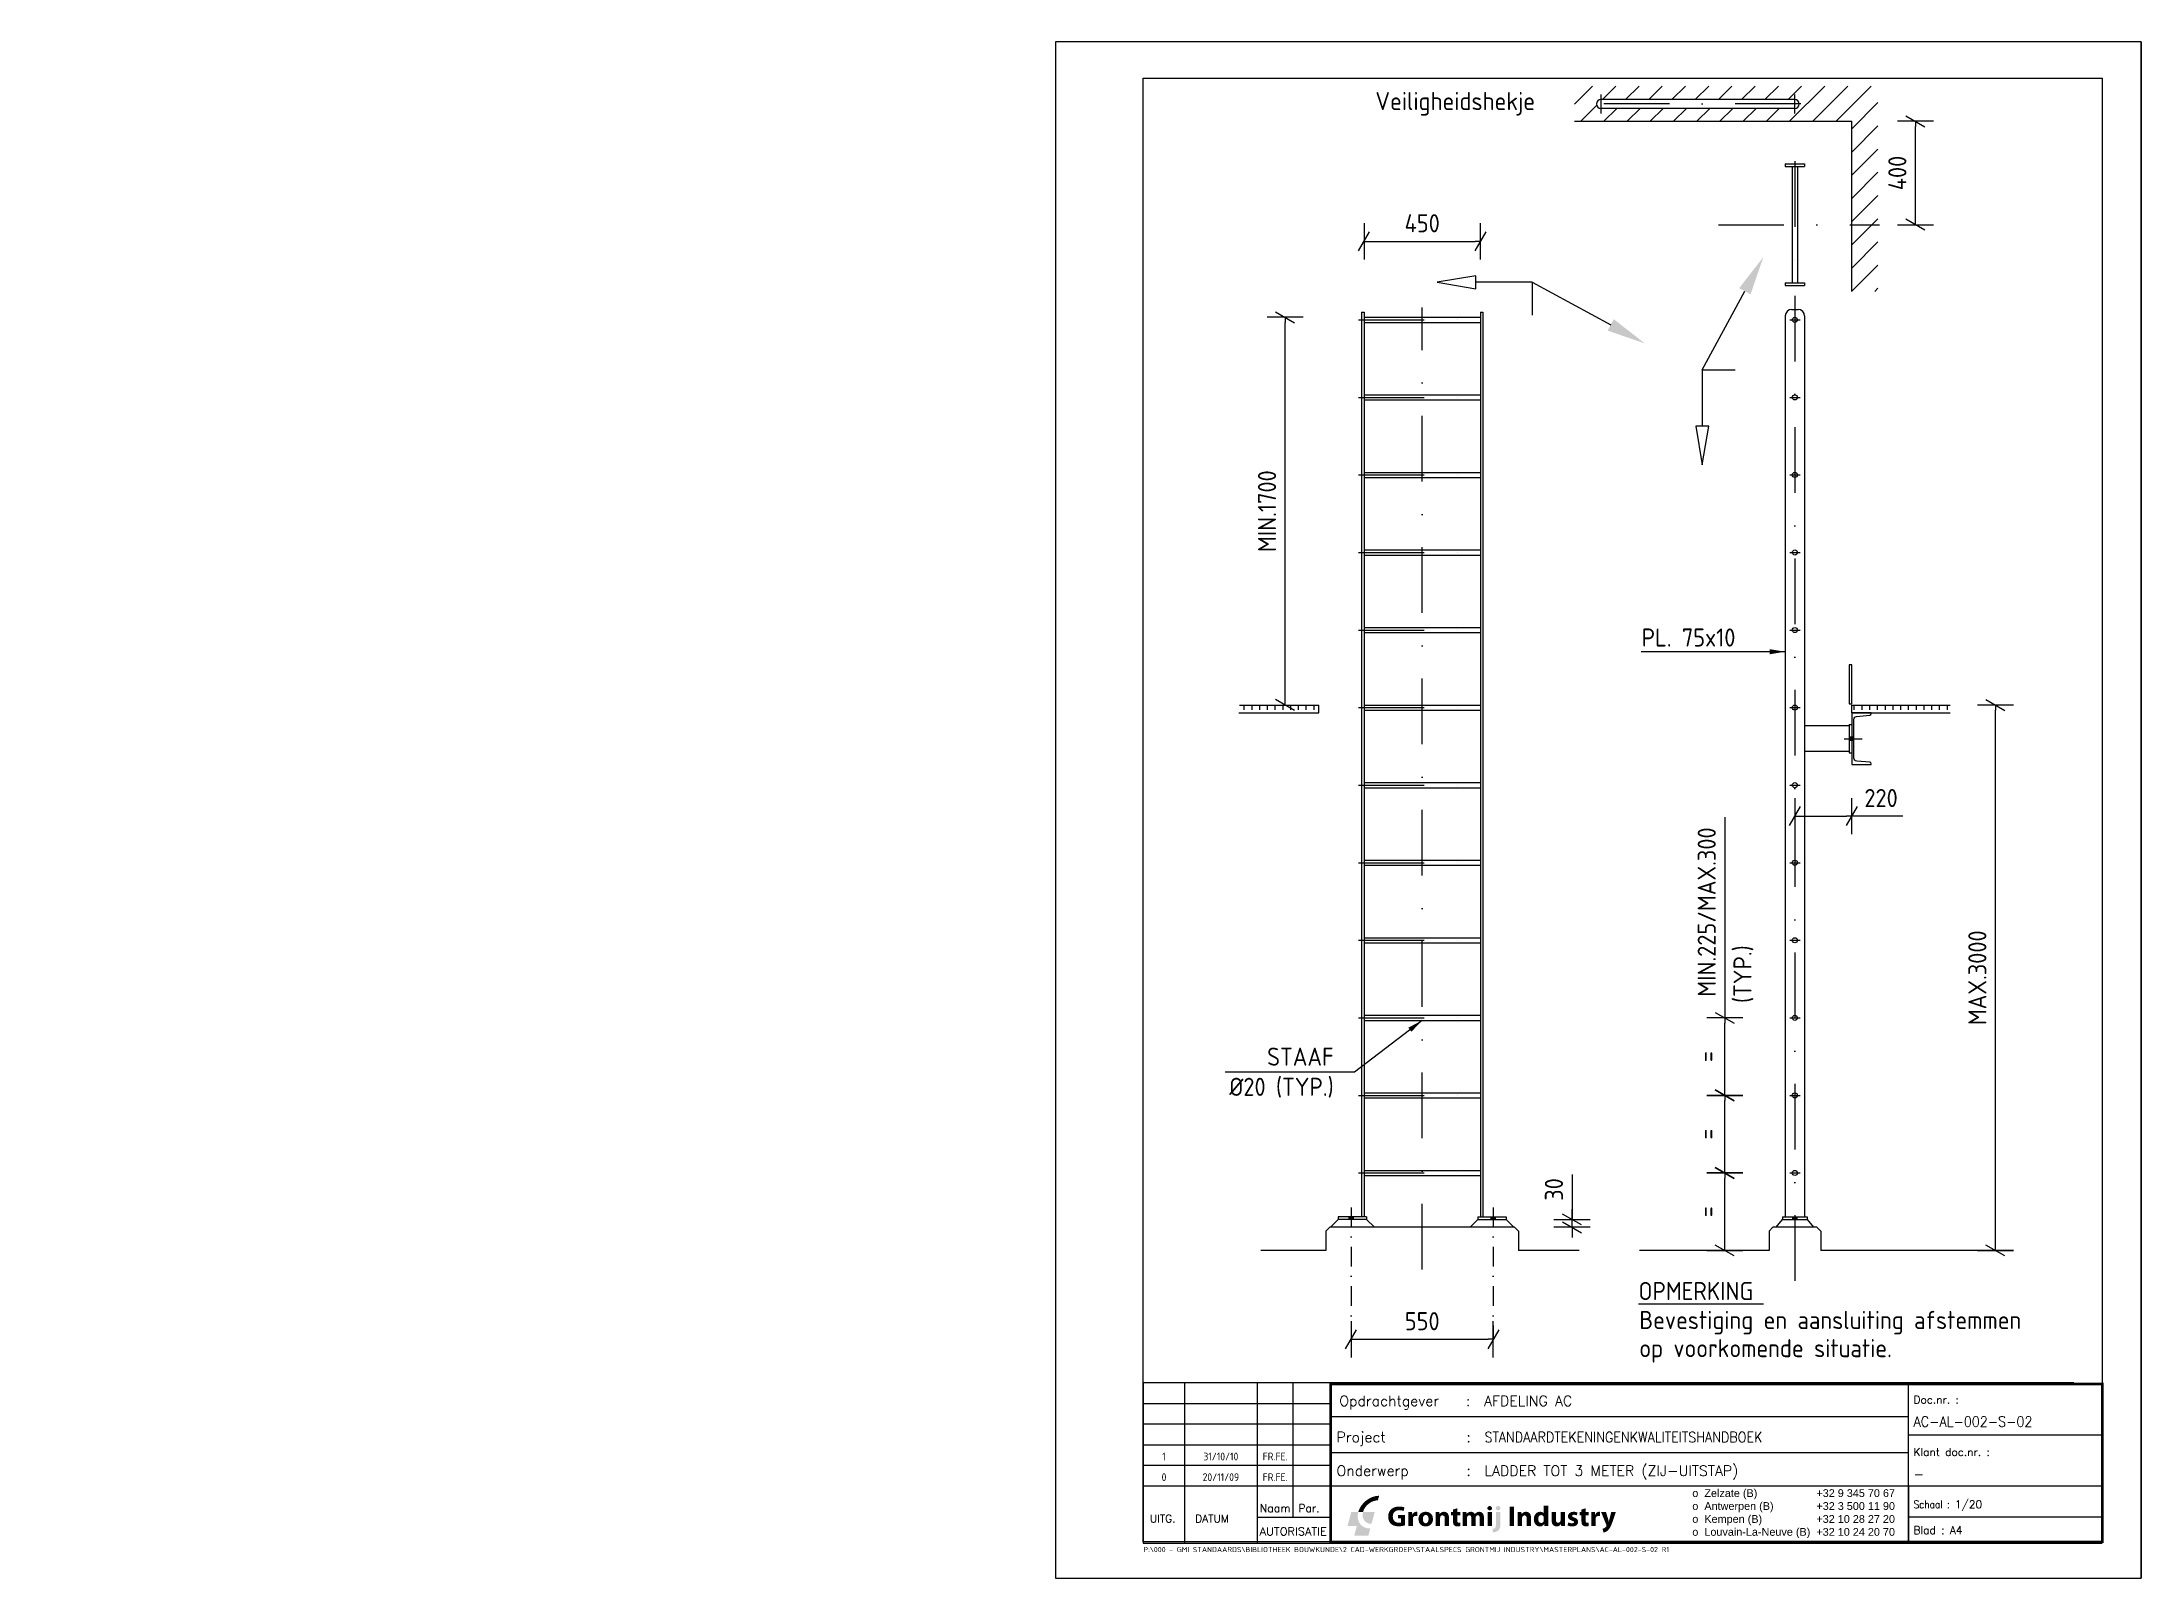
# Model space of a CAD drawing. Extents: x 1130 to 9251, y -40 to 5901.
import ezdxf
from ezdxf.enums import TextEntityAlignment as Align

# ---------------------------------------------------------------- set-up
doc = ezdxf.new("R2010")
doc.units = 0
doc.header["$LTSCALE"] = 20
doc.header["$PDMODE"] = 3
doc.linetypes.add('DASHDOT', pattern=[25.4, 12.7, -6.35, 0, -6.35])
doc.layers.get('0').update_dxf_attribs({"linetype": 'CONTINUOUS'})
doc.layers.get('DEFPOINTS').update_dxf_attribs({"linetype": 'CONTINUOUS'})
for name, color, linetype in [('A-0200-maat', 7, 'CONTINUOUS'), ('AC-0000-ALGEMEEN-co-25', 7, 'CONTINUOUS'), ('AC-0100-SYMBOOL-co-25', 7, 'CONTINUOUS'), ('S-0100-ASLIJN-dd-06', 1, 'DASHDOT'), ('S-0200-MAAT', 7, 'CONTINUOUS'), ('S-0300-tekst-35', 2, 'CONTINUOUS'), ('S-2000-STAAL-ALG-co-06', 1, 'CONTINUOUS'), ('S-2000-STAAL-ALG-co-50', 6, 'CONTINUOUS'), ('S-2020-STAAL-PROF-CO-25', 7, 'CONTINUOUS'), ('S-2090-arcering-06', 1, 'CONTINUOUS'), ('TITEL', 7, 'CONTINUOUS')]:
    doc.layers.add(name, color=color, linetype=linetype)
doc.layers.add('AC-0000-HULPLIJN-co-grijs', color=9, linetype='CONTINUOUS', plot=False)
doc.styles.add('ROMAND', font='romand')
doc.styles.get("Standard").update_dxf_attribs({"font": 'isocp.shx'})
doc.dimstyles.new('STIJL A', dxfattribs={"dimtxt": 70, "dimasz": 20, "dimexe": 50, "dimexo": 50, "dimgap": 20, "dimtad": 0, "dimdec": 0, "dimdsep": 46, "dimtxsty": 'Standard', "dimblk": 'MAATPUNT', "dimcen": -3, "dimdle": 1.25, "dimse1": 1, "dimse2": 1, "dimclrt": 2, "dimadec": 0, "dimazin": 0, "dimtfac": 1, "dimtdec": 0, "dimtofl": 0, "dimtmove": 2, "dimatfit": 3, "dimldrblk": 'DOT', "dimfxl": 1, "dimtvp": 1, "dimtolj": 1, "dimtzin": 1, "dimarcsym": 0})
doc.dimstyles.new('STIJL B', dxfattribs={"dimtxt": 70, "dimasz": 60, "dimexe": 50, "dimexo": 50, "dimgap": 20, "dimtad": 0, "dimdec": 0, "dimdsep": 46, "dimtxsty": 'Standard', "dimcen": -3, "dimdle": 1.25, "dimclrt": 2, "dimadec": 0, "dimazin": 0, "dimtfac": 1, "dimtdec": 0, "dimtofl": 0, "dimtmove": 2, "dimatfit": 3, "dimfxl": 1, "dimtvp": 1, "dimtolj": 1, "dimtzin": 1, "dimarcsym": 0})

msp = doc.modelspace()

# ---------------------------------------------------------------- texts
at = {"layer": 'A-0200-maat', "color": 2, "insert": (1130, 2163), "char_height": 70, "attachment_point": 9}
msp.add_mtext('\\A1;', dxfattribs=at)
at = {"layer": 'S-0200-MAAT', "color": 2, "char_height": 70, "attachment_point": 9}
for s, insert in [('PL. 75x10', (7681.8, 3563)), ('STAAF\\P%%C20 (TYP.)', (6127.5, 1818.1))]:
    msp.add_mtext(s, dxfattribs=dict(at, insert=insert))
at = {"layer": 'S-0300-tekst-35'}
for s, p in [('Veiligheidshekje', (6288.9, 5638)), ('%%UOPMERKING ', (7306.7, 1035.1)), ('Bevestiging en aansluiting afstemmen ', (7309.9, 923.1)), ('op voorkomende situatie.', (7309.9, 814.2))]:
    msp.add_text(s, height=70, dxfattribs=at).set_placement(p)
msp.add_text('(TYP.)', height=70, rotation=90, dxfattribs=at).set_placement((7744.3, 2184.1))

# ---------------------------------------------------------------- blocks, each defined once
blk = doc.blocks.new('_Oblique')
at = {"color": 0, "linetype": 'ByBlock', "lineweight": -2}
blk.add_line((-0.5, -0.5), (0.5, 0.5), dxfattribs=at)
blk = doc.blocks.new('MAATPUNT')
for p, q in [((0, 0), (-1, 0)), ((0, -3.5), (0, 3.5))]:
    blk.add_line(p, q)
at = {"xscale": 3.000000000000007, "yscale": 3, "zscale": 3, "rotation": 195.0000000102671}
blk.add_blockref('_Oblique', (0, 0), dxfattribs=at)
blk = doc.blocks.new('*D5')
at = {"layer": 'DEFPOINTS', "color": 0}
for p in [(8131.8, 3186.6), (7911.8, 3106.6), (8131.8, 2906.9)]:
    blk.add_point(p, dxfattribs=at)
at = {"layer": 'S-0200-MAAT', "color": 0, "lineweight": -2}
for p, q in [((7931.8, 2906.9), (8111.8, 2906.9)), ((8329.2, 2906.9), (8131.8, 2906.9))]:
    blk.add_line(p, q, dxfattribs=at)
at = {"layer": 'S-0200-MAAT', "color": 0, "lineweight": -2, "xscale": 20, "yscale": 20, "zscale": 20, "rotation": 180}
blk.add_blockref('MAATPUNT', (7911.8, 2906.9), dxfattribs=at)
at = {"layer": 'S-0200-MAAT', "color": 0, "lineweight": -2, "xscale": 20, "yscale": 20, "zscale": 20}
blk.add_blockref('MAATPUNT', (8131.8, 2906.9), dxfattribs=at)
at = {"layer": 'S-0200-MAAT', "color": 2, "insert": (8245.3, 2977), "char_height": 70, "attachment_point": 5}
blk.add_mtext('\\A1;220', dxfattribs=at)
blk = doc.blocks.new('_dot')
at = {"color": 0, "linetype": 'ByBlock', "lineweight": -2}
blk.add_line((-0.5, 0), (-1, 0), dxfattribs=at)
at = {"color": 0, "linetype": 'ByBlock', "const_width": 0.5}
blk.add_lwpolyline([(-0.25, 0, 1), (0.25, 0, 1)], format="xyb", close=True, dxfattribs=at)
blk = doc.blocks.new('*D4')
at = {"layer": 'DEFPOINTS', "color": 0}
for p in [(8512.8, 3336.8), (8687.8, 3336.8), (8492.8, 1226.8)]:
    blk.add_point(p, dxfattribs=at)
at = {"layer": 'S-0200-MAAT', "color": 0, "lineweight": -2}
blk.add_line((8687.8, 1246.8), (8687.8, 3316.8), dxfattribs=at)
at = {"layer": 'S-0200-MAAT', "color": 0, "lineweight": -2, "xscale": 20, "yscale": 20, "zscale": 20}
for p, rotation in [((8687.8, 3336.8), 90), ((8687.8, 1226.8), 270)]:
    blk.add_blockref('MAATPUNT', p, dxfattribs=dict(at, rotation=rotation))
at = {"layer": 'S-0200-MAAT', "color": 2, "insert": (8617.8, 2281.8), "char_height": 70, "attachment_point": 5, "rotation": 90}
blk.add_mtext('\\A1;MAX.3000', dxfattribs=at)
blk = doc.blocks.new('*D10')
at = {"layer": 'DEFPOINTS', "color": 0}
for p in [(6790, 1346.8), (6827.5, 1316.8), (7049.6, 1346.8)]:
    blk.add_point(p, dxfattribs=at)
at = {"layer": 'S-0200-MAAT', "color": 0, "lineweight": -2}
for p, q in [((7049.6, 1521.4), (7049.6, 1346.8)), ((7049.6, 1366.8), (7049.6, 1386.8)), ((7049.6, 1316.8), (7049.6, 1346.8)), ((7049.6, 1296.8), (7049.6, 1276.8))]:
    blk.add_line(p, q, dxfattribs=at)
at = {"layer": 'S-0200-MAAT', "color": 0, "lineweight": -2, "xscale": 20, "yscale": 20, "zscale": 20}
for p, rotation in [((7049.6, 1346.8), 270), ((7049.6, 1316.8), 90)]:
    blk.add_blockref('MAATPUNT', p, dxfattribs=dict(at, rotation=rotation))
at = {"layer": 'S-0200-MAAT', "color": 2, "insert": (6979.6, 1462.9), "char_height": 70, "attachment_point": 5, "rotation": 90}
blk.add_mtext('\\A1;30', dxfattribs=at)
blk = doc.blocks.new('*D11')
at = {"layer": 'DEFPOINTS', "color": 0}
for p in [(6195, 1398.7), (6745, 1398.7), (6745, 883.4)]:
    blk.add_point(p, dxfattribs=at)
at = {"layer": 'S-0200-MAAT', "color": 0, "lineweight": -2}
blk.add_line((6215, 883.4), (6725, 883.4), dxfattribs=at)
at = {"layer": 'S-0200-MAAT', "color": 0, "lineweight": -2, "xscale": 20, "yscale": 20, "zscale": 20, "rotation": 180}
blk.add_blockref('MAATPUNT', (6195, 883.4), dxfattribs=at)
at = {"layer": 'S-0200-MAAT', "color": 0, "lineweight": -2, "xscale": 20, "yscale": 20, "zscale": 20}
blk.add_blockref('MAATPUNT', (6745, 883.4), dxfattribs=at)
at = {"layer": 'S-0200-MAAT', "color": 2, "insert": (6470, 953.4), "char_height": 70, "attachment_point": 5}
blk.add_mtext('\\A1;550', dxfattribs=at)
blk = doc.blocks.new('*D12')
at = {"layer": 'DEFPOINTS', "color": 0}
for p in [(6695, 5130.4), (6245, 3296.9), (6695, 3296.9)]:
    blk.add_point(p, dxfattribs=at)
at = {"layer": 'S-0200-MAAT', "color": 0, "lineweight": -2}
blk.add_line((6265, 5130.4), (6675, 5130.4), dxfattribs=at)
at = {"layer": 'S-0200-MAAT', "color": 0, "lineweight": -2, "xscale": 20, "yscale": 20, "zscale": 20, "rotation": 180}
blk.add_blockref('MAATPUNT', (6245, 5130.4), dxfattribs=at)
at = {"layer": 'S-0200-MAAT', "color": 0, "lineweight": -2, "xscale": 20, "yscale": 20, "zscale": 20}
blk.add_blockref('MAATPUNT', (6695, 5130.4), dxfattribs=at)
at = {"layer": 'S-0200-MAAT', "color": 2, "insert": (6470, 5200.4), "char_height": 70, "attachment_point": 5}
blk.add_mtext('\\A1;450', dxfattribs=at)
blk = doc.blocks.new('*D13')
at = {"layer": 'DEFPOINTS', "color": 0}
for p in [(8173.3, 5594.7), (8378.3, 5594.7), (8173.3, 5194.7)]:
    blk.add_point(p, dxfattribs=at)
at = {"layer": 'S-0200-MAAT', "color": 0, "lineweight": -2}
blk.add_line((8378.3, 5214.7), (8378.3, 5574.7), dxfattribs=at)
at = {"layer": 'S-0200-MAAT', "color": 0, "lineweight": -2, "xscale": 20, "yscale": 20, "zscale": 20}
for p, rotation in [((8378.3, 5594.7), 90), ((8378.3, 5194.7), 270)]:
    blk.add_blockref('MAATPUNT', p, dxfattribs=dict(at, rotation=rotation))
at = {"layer": 'S-0200-MAAT', "color": 2, "insert": (8308.3, 5394.7), "char_height": 70, "attachment_point": 5, "rotation": 90}
blk.add_mtext('\\A1;400', dxfattribs=at)
blk = doc.blocks.new('A$C05B37911')
at = {"color": 4}
for q in [(33.58, 9.5), (18.39, 7.63), (7.5, 1.25)]:
    blk.add_line((18.39, 1.25), q, dxfattribs=at)
at = {"color": 7}
for p, q in [((0, 1.25), (7.5, 2.5)), ((7.5, 0), (0, 1.25))]:
    blk.add_line(p, q, dxfattribs=at)
blk.add_line((7.5, 2.5), (7.5, 0))
blk.add_solid([(34.17, 8.4), (32.98, 10.6), (40.17, 13.08)], dxfattribs=at)
blk = doc.blocks.new('*D18')
at = {"layer": 'DEFPOINTS', "color": 0}
for p in [(7640.8, 2126.8), (7911.8, 2126.8), (7911.8, 1826.8)]:
    blk.add_point(p, dxfattribs=at)
at = {"layer": 'S-0200-MAAT', "color": 0, "lineweight": -2}
for p, q in [((7640.8, 2902.6), (7640.8, 2126.8)), ((7640.8, 1846.8), (7640.8, 2106.8))]:
    blk.add_line(p, q, dxfattribs=at)
at = {"layer": 'S-0200-MAAT', "color": 0, "lineweight": -2, "xscale": 20, "yscale": 20, "zscale": 20}
for p, rotation in [((7640.8, 2126.8), 90), ((7640.8, 1826.8), 270)]:
    blk.add_blockref('MAATPUNT', p, dxfattribs=dict(at, rotation=rotation))
at = {"layer": 'S-0200-MAAT', "color": 2, "insert": (7570.8, 2536.1), "char_height": 70, "attachment_point": 5, "rotation": 90}
blk.add_mtext('\\A1;MIN.225/MAX.300', dxfattribs=at)
blk = doc.blocks.new('*D15')
at = {"layer": 'DEFPOINTS', "color": 0}
for p in [(7640.8, 1526.8), (7918.7, 1526.8), (7703.4, 1226.8)]:
    blk.add_point(p, dxfattribs=at)
at = {"layer": 'S-0200-MAAT', "color": 0, "lineweight": -2}
blk.add_line((7640.8, 1246.8), (7640.8, 1506.8), dxfattribs=at)
at = {"layer": 'S-0200-MAAT', "color": 0, "lineweight": -2, "xscale": 20, "yscale": 20, "zscale": 20}
for p, rotation in [((7640.8, 1526.8), 90), ((7640.8, 1226.8), 270)]:
    blk.add_blockref('MAATPUNT', p, dxfattribs=dict(at, rotation=rotation))
at = {"layer": 'S-0200-MAAT', "color": 2, "insert": (7570.8, 1376.8), "char_height": 70, "attachment_point": 5, "rotation": 90}
blk.add_mtext('\\A1;=', dxfattribs=at)
blk = doc.blocks.new('*D16')
at = {"layer": 'DEFPOINTS', "color": 0}
for p in [(7640.8, 1826.8), (7918.7, 1826.8), (7703.4, 1526.8)]:
    blk.add_point(p, dxfattribs=at)
at = {"layer": 'S-0200-MAAT', "color": 0, "lineweight": -2}
blk.add_line((7640.8, 1546.8), (7640.8, 1806.8), dxfattribs=at)
at = {"layer": 'S-0200-MAAT', "color": 0, "lineweight": -2, "xscale": 20, "yscale": 20, "zscale": 20}
for p, rotation in [((7640.8, 1826.8), 90), ((7640.8, 1526.8), 270)]:
    blk.add_blockref('MAATPUNT', p, dxfattribs=dict(at, rotation=rotation))
at = {"layer": 'S-0200-MAAT', "color": 2, "insert": (7570.8, 1676.8), "char_height": 70, "attachment_point": 5, "rotation": 90}
blk.add_mtext('\\A1;=', dxfattribs=at)
blk = doc.blocks.new('*D17')
at = {"layer": 'DEFPOINTS', "color": 0}
for p in [(7640.8, 2126.8), (7918.7, 2126.8), (7703.4, 1826.8)]:
    blk.add_point(p, dxfattribs=at)
at = {"layer": 'S-0200-MAAT', "color": 0, "lineweight": -2}
blk.add_line((7640.8, 1846.8), (7640.8, 2106.8), dxfattribs=at)
at = {"layer": 'S-0200-MAAT', "color": 0, "lineweight": -2, "xscale": 20, "yscale": 20, "zscale": 20}
for p, rotation in [((7640.8, 2126.8), 90), ((7640.8, 1826.8), 270)]:
    blk.add_blockref('MAATPUNT', p, dxfattribs=dict(at, rotation=rotation))
at = {"layer": 'S-0200-MAAT', "color": 2, "insert": (7570.8, 1976.8), "char_height": 70, "attachment_point": 5, "rotation": 90}
blk.add_mtext('\\A1;=', dxfattribs=at)
blk = doc.blocks.new('*D19')
at = {"layer": 'DEFPOINTS', "color": 0}
for p in [(5939.6, 4836.8), (6280.9, 4836.8), (6280.9, 3336.8)]:
    blk.add_point(p, dxfattribs=at)
at = {"layer": 'S-0200-MAAT', "color": 0, "lineweight": -2}
blk.add_line((5939.6, 3356.8), (5939.6, 4816.8), dxfattribs=at)
at = {"layer": 'S-0200-MAAT', "color": 0, "lineweight": -2, "xscale": 20, "yscale": 20, "zscale": 20}
for p, rotation in [((5939.6, 4836.8), 90), ((5939.6, 3336.8), 270)]:
    blk.add_blockref('MAATPUNT', p, dxfattribs=dict(at, rotation=rotation))
at = {"layer": 'S-0200-MAAT', "color": 2, "insert": (5869.6, 4086.8), "char_height": 70, "attachment_point": 5, "rotation": 90}
blk.add_mtext('\\A1;MIN.1700', dxfattribs=at)
blk = doc.blocks.new('A4')
blk.add_line((210.00118, 297.07484), (210.00118, 0))
at = {"color": 7}
blk.add_lwpolyline([(0, 0), (210.00118, 0), (210.00118, 297.07484), (0, 297.07484)], close=True, dxfattribs=at)
at = {"color": 4}
blk.add_lwpolyline([(17, 290.07484), (202.50118, 290.07484), (202.50118, 7), (17, 7)], close=True, dxfattribs=at)
at = {"layer": 'AC-0000-HULPLIJN-co-grijs', "color": 1, "insert": (17, 6), "char_height": 1, "attachment_point": 1}
blk.add_mtext('P:\\\\000 - GMI STANDAARDS\\\\BIBLIOTHEEK BOUWKUNDE\\\\2 CAD-WERKGROEP\\\\STAALSPECS GRONTMIJ INDUSTRY\\\\MASTERPLANS\\\\AC-AL-002-S-02 R1', dxfattribs=at)
blk = doc.blocks.new('Logo Grontmij Industry')
h = blk.add_hatch(color=156)
h.dxf.hatch_style = 2
edge = h.paths.add_edge_path()
edge.add_spline(control_points=[(17.2, 14.8), (17.2, 14.8), (15.2, 7.4), (15.2, 7.4), (11.1, 7.4), (8.7, 10.7), (9.8, 14.8), (9.8, 14.8), (17.2, 14.8), (17.2, 14.8)], knot_values=[0, 0, 0, 0, 1, 1, 1, 2, 2, 2, 3, 3, 3, 3], degree=3, periodic=0)
edge = h.paths.add_edge_path()
edge.add_spline(control_points=[(6.8, 14.8), (5.3, 9.1), (8.7, 4.4), (14.4, 4.4), (14.4, 4.4), (13.2, 0), (13.2, 0), (13.2, 0), (4.3, 0), (4.3, 0), (4.3, 0), (5.9, 5.9), (5.9, 5.9), (5.9, 5.9), (0, 5.9), (0, 5.9), (0, 5.9), (2.4, 14.8), (2.4, 14.8), (2.4, 14.8), (6.8, 14.8), (6.8, 14.8), (6.8, 14.8), (6.8, 14.8), (6.8, 14.8)], knot_values=[0, 0, 0, 0, 1, 1, 1, 2, 2, 2, 3, 3, 3, 4, 4, 4, 5, 5, 5, 6, 6, 6, 7, 7, 7, 8, 8, 8, 8], degree=3, periodic=0)
h = blk.add_hatch(color=12)
h.dxf.hatch_style = 2
edge = h.paths.add_edge_path()
edge.add_spline(control_points=[(6.8, 14.8), (8.4, 20.5), (14.2, 25.1), (20, 25.1), (20, 25.1), (19.2, 22.2), (19.2, 22.2), (15.1, 22.2), (10.9, 18.9), (9.8, 14.8), (9.8, 14.8), (6.8, 14.8), (6.8, 14.8), (6.8, 14.8), (6.8, 14.8), (6.8, 14.8)], knot_values=[0, 0, 0, 0, 1, 1, 1, 2, 2, 2, 3, 3, 3, 4, 4, 4, 5, 5, 5, 5], degree=3, periodic=0)
h = blk.add_hatch(color=156)
h.dxf.hatch_style = 2
edge = h.paths.add_edge_path()
edge.add_spline(control_points=[(36.4, 6.5), (35.6, 6.2), (34, 5.8), (32.3, 5.8), (30.1, 5.8), (28.5, 6.4), (27.4, 7.4), (26.3, 8.5), (25.7, 10.1), (25.7, 11.9), (25.7, 15.9), (28.6, 18.3), (32.6, 18.3), (34.2, 18.3), (35.4, 17.9), (36, 17.7), (36, 17.7), (35.4, 15.4), (35.4, 15.4), (34.8, 15.7), (33.9, 16), (32.6, 16), (30.3, 16), (28.6, 14.7), (28.6, 12), (28.6, 9.5), (30.1, 8), (32.4, 8), (33, 8), (33.5, 8.1), (33.8, 8.2), (33.8, 8.2), (33.8, 10.8), (33.8, 10.8), (33.8, 10.8), (31.9, 10.8), (31.9, 10.8), (31.9, 10.8), (31.9, 12.9), (31.9, 12.9), (31.9, 12.9), (36.4, 12.9), (36.4, 12.9), (36.4, 12.9), (36.4, 6.5), (36.4, 6.5)], knot_values=[0, 0, 0, 0, 1, 1, 1, 2, 2, 2, 3, 3, 3, 4, 4, 4, 5, 5, 5, 6, 6, 6, 7, 7, 7, 8, 8, 8, 9, 9, 9, 10, 10, 10, 11, 11, 11, 12, 12, 12, 13, 13, 13, 14, 14, 14, 15, 15, 15, 15], degree=3, periodic=0)
h = blk.add_hatch(color=156)
h.dxf.hatch_style = 2
edge = h.paths.add_edge_path()
edge.add_spline(control_points=[(38.5, 11.9), (38.5, 13.2), (38.5, 14), (38.5, 14.8), (38.5, 14.8), (40.8, 14.8), (40.8, 14.8), (40.8, 14.8), (40.9, 13.1), (40.9, 13.1), (40.9, 13.1), (41, 13.1), (41, 13.1), (41.4, 14.4), (42.5, 15), (43.4, 15), (43.6, 15), (43.8, 15), (44, 14.9), (44, 14.9), (44, 12.3), (44, 12.3), (43.8, 12.4), (43.5, 12.4), (43.2, 12.4), (42.2, 12.4), (41.5, 11.9), (41.3, 11), (41.3, 10.8), (41.3, 10.6), (41.3, 10.4), (41.3, 10.4), (41.3, 5.9), (41.3, 5.9), (41.3, 5.9), (38.5, 5.9), (38.5, 5.9), (38.5, 5.9), (38.5, 11.9), (38.5, 11.9)], knot_values=[0, 0, 0, 0, 1, 1, 1, 2, 2, 2, 3, 3, 3, 4, 4, 4, 5, 5, 5, 6, 6, 6, 7, 7, 7, 8, 8, 8, 9, 9, 9, 10, 10, 10, 11, 11, 11, 12, 12, 12, 13, 13, 13, 13], degree=3, periodic=0)
h = blk.add_hatch(color=156)
edge = h.paths.add_edge_path(flags=16)
edge.add_spline(control_points=[(47.6, 10.4), (47.6, 8.8), (48.2, 7.7), (49.4, 7.7), (50.5, 7.7), (51.2, 8.8), (51.2, 10.4), (51.2, 11.7), (50.7, 13), (49.4, 13), (48.1, 13), (47.6, 11.7), (47.6, 10.4)], knot_values=[0, 0, 0, 0, 1, 1, 1, 2, 2, 2, 3, 3, 3, 4, 4, 4, 4], degree=3, periodic=0)
edge = h.paths.add_edge_path()
edge.add_spline(control_points=[(54, 10.5), (54, 7.2), (51.7, 5.7), (49.3, 5.7), (46.7, 5.7), (44.8, 7.4), (44.8, 10.3), (44.8, 13.1), (46.6, 15), (49.5, 15), (52.2, 15), (54, 13.1), (54, 10.5)], knot_values=[0, 0, 0, 0, 1, 1, 1, 2, 2, 2, 3, 3, 3, 4, 4, 4, 4], degree=3, periodic=0)
h = blk.add_hatch(color=156)
h.dxf.hatch_style = 2
edge = h.paths.add_edge_path()
edge.add_spline(control_points=[(55.7, 12), (55.7, 13.1), (55.7, 14), (55.6, 14.8), (55.6, 14.8), (58, 14.8), (58, 14.8), (58, 14.8), (58.1, 13.6), (58.1, 13.6), (58.1, 13.6), (58.2, 13.6), (58.2, 13.6), (58.6, 14.1), (59.5, 15), (60.9, 15), (62.7, 15), (64.1, 13.8), (64.1, 11.2), (64.1, 11.2), (64.1, 5.9), (64.1, 5.9), (64.1, 5.9), (61.4, 5.9), (61.4, 5.9), (61.4, 5.9), (61.4, 10.8), (61.4, 10.8), (61.4, 12), (61, 12.7), (60, 12.7), (59.2, 12.7), (58.7, 12.2), (58.6, 11.7), (58.5, 11.5), (58.5, 11.3), (58.5, 11), (58.5, 11), (58.5, 5.9), (58.5, 5.9), (58.5, 5.9), (55.7, 5.9), (55.7, 5.9), (55.7, 5.9), (55.7, 12), (55.7, 12)], knot_values=[0, 0, 0, 0, 1, 1, 1, 2, 2, 2, 3, 3, 3, 4, 4, 4, 5, 5, 5, 6, 6, 6, 7, 7, 7, 8, 8, 8, 9, 9, 9, 10, 10, 10, 11, 11, 11, 12, 12, 12, 13, 13, 13, 14, 14, 14, 15, 15, 15, 15], degree=3, periodic=0)
h = blk.add_hatch(color=156)
h.dxf.hatch_style = 2
edge = h.paths.add_edge_path()
edge.add_spline(control_points=[(69.3, 17.2), (69.3, 17.2), (69.3, 14.8), (69.3, 14.8), (69.3, 14.8), (71.2, 14.8), (71.2, 14.8), (71.2, 14.8), (71.2, 12.7), (71.2, 12.7), (71.2, 12.7), (69.3, 12.7), (69.3, 12.7), (69.3, 12.7), (69.3, 9.5), (69.3, 9.5), (69.3, 8.5), (69.5, 8), (70.4, 8), (70.7, 8), (70.9, 8), (71.2, 8.1), (71.2, 8.1), (71.2, 6), (71.2, 6), (70.8, 5.8), (70.2, 5.7), (69.4, 5.7), (68.5, 5.7), (67.8, 6.1), (67.3, 6.5), (66.8, 7), (66.6, 7.9), (66.6, 9.1), (66.6, 9.1), (66.6, 12.7), (66.6, 12.7), (66.6, 12.7), (65.4, 12.7), (65.4, 12.7), (65.4, 12.7), (65.4, 14.8), (65.4, 14.8), (65.4, 14.8), (66.6, 14.8), (66.6, 14.8), (66.6, 14.8), (66.6, 16.4), (66.6, 16.4), (66.6, 16.4), (69.3, 17.2), (69.3, 17.2)], knot_values=[0, 0, 0, 0, 1, 1, 1, 2, 2, 2, 3, 3, 3, 4, 4, 4, 5, 5, 5, 6, 6, 6, 7, 7, 7, 8, 8, 8, 9, 9, 9, 10, 10, 10, 11, 11, 11, 12, 12, 12, 13, 13, 13, 14, 14, 14, 15, 15, 15, 16, 16, 16, 17, 17, 17, 17], degree=3, periodic=0)
h = blk.add_hatch(color=156)
h.dxf.hatch_style = 2
edge = h.paths.add_edge_path()
edge.add_spline(control_points=[(72.8, 12), (72.8, 13.1), (72.8, 14), (72.8, 14.8), (72.8, 14.8), (75.1, 14.8), (75.1, 14.8), (75.1, 14.8), (75.2, 13.6), (75.2, 13.6), (75.2, 13.6), (75.3, 13.6), (75.3, 13.6), (75.6, 14.1), (76.4, 15), (77.9, 15), (79.1, 15), (80, 14.4), (80.4, 13.5), (80.4, 13.5), (80.4, 13.5), (80.4, 13.5), (80.7, 13.9), (81.1, 14.3), (81.5, 14.5), (82, 14.8), (82.6, 15), (83.2, 15), (84.9, 15), (86.2, 13.8), (86.2, 11.1), (86.2, 11.1), (86.2, 5.9), (86.2, 5.9), (86.2, 5.9), (83.5, 5.9), (83.5, 5.9), (83.5, 5.9), (83.5, 10.7), (83.5, 10.7), (83.5, 12), (83.1, 12.8), (82.2, 12.8), (81.6, 12.8), (81.1, 12.3), (81, 11.8), (80.9, 11.6), (80.9, 11.3), (80.9, 11.1), (80.9, 11.1), (80.9, 5.9), (80.9, 5.9), (80.9, 5.9), (78.2, 5.9), (78.2, 5.9), (78.2, 5.9), (78.2, 10.9), (78.2, 10.9), (78.2, 12), (77.8, 12.8), (76.9, 12.8), (76.2, 12.8), (75.8, 12.2), (75.6, 11.8), (75.5, 11.6), (75.5, 11.3), (75.5, 11.1), (75.5, 11.1), (75.5, 5.9), (75.5, 5.9), (75.5, 5.9), (72.8, 5.9), (72.8, 5.9), (72.8, 5.9), (72.8, 12), (72.8, 12)], knot_values=[0, 0, 0, 0, 1, 1, 1, 2, 2, 2, 3, 3, 3, 4, 4, 4, 5, 5, 5, 6, 6, 6, 7, 7, 7, 8, 8, 8, 9, 9, 9, 10, 10, 10, 11, 11, 11, 12, 12, 12, 13, 13, 13, 14, 14, 14, 15, 15, 15, 16, 16, 16, 17, 17, 17, 18, 18, 18, 19, 19, 19, 20, 20, 20, 21, 21, 21, 22, 22, 22, 23, 23, 23, 24, 24, 24, 25, 25, 25, 25], degree=3, periodic=0)
h = blk.add_hatch(color=156)
h.dxf.hatch_style = 2
edge = h.paths.add_edge_path()
edge.add_spline(control_points=[(88.4, 5.9), (88.4, 5.9), (88.4, 14.8), (88.4, 14.8), (88.4, 14.8), (91.2, 14.8), (91.2, 14.8), (91.2, 14.8), (91.2, 5.9), (91.2, 5.9), (91.2, 5.9), (88.4, 5.9), (88.4, 5.9)], knot_values=[0, 0, 0, 0, 1, 1, 1, 2, 2, 2, 3, 3, 3, 4, 4, 4, 4], degree=3, periodic=0)
edge = h.paths.add_edge_path()
edge.add_spline(control_points=[(91.2, 17.2), (91.2, 16.5), (90.7, 15.9), (89.8, 15.9), (88.9, 15.9), (88.3, 16.5), (88.3, 17.2), (88.3, 18), (88.9, 18.6), (89.8, 18.6), (90.7, 18.6), (91.2, 18), (91.2, 17.2)], knot_values=[0, 0, 0, 0, 1, 1, 1, 2, 2, 2, 3, 3, 3, 4, 4, 4, 4], degree=3, periodic=0)
h = blk.add_hatch(color=156)
h.dxf.hatch_style = 2
edge = h.paths.add_edge_path()
edge.add_spline(control_points=[(96.5, 17.2), (96.5, 16.5), (96, 15.9), (95.1, 15.9), (94.2, 15.9), (93.6, 16.5), (93.6, 17.2), (93.6, 18), (94.2, 18.6), (95.1, 18.6), (96, 18.6), (96.5, 18), (96.5, 17.2)], knot_values=[0, 0, 0, 0, 1, 1, 1, 2, 2, 2, 3, 3, 3, 4, 4, 4, 4], degree=3, periodic=0)
edge = h.paths.add_edge_path()
edge.add_spline(control_points=[(91.5, 4.2), (92.3, 4.2), (92.8, 4.4), (93.2, 4.8), (93.6, 5.2), (93.7, 5.9), (93.7, 7.6), (93.7, 7.6), (93.7, 14.8), (93.7, 14.8), (93.7, 14.8), (96.5, 14.8), (96.5, 14.8), (96.5, 14.8), (96.5, 7), (96.5, 7), (96.5, 5.1), (96, 3.9), (95.2, 3.1), (94.4, 2.4), (93.1, 2), (91.8, 2), (91.8, 2), (91.5, 4.2), (91.5, 4.2)], knot_values=[0, 0, 0, 0, 1, 1, 1, 2, 2, 2, 3, 3, 3, 4, 4, 4, 5, 5, 5, 6, 6, 6, 7, 7, 7, 8, 8, 8, 8], degree=3, periodic=0)
h = blk.add_hatch(color=156)
h.dxf.hatch_style = 2
edge = h.paths.add_edge_path()
edge.add_spline(control_points=[(105.1, 18.1), (105.1, 18.1), (105.1, 5.9), (105.1, 5.9), (105.1, 5.9), (102.4, 5.9), (102.4, 5.9), (102.4, 5.9), (102.4, 18.1), (102.4, 18.1), (102.4, 18.1), (105.1, 18.1), (105.1, 18.1)], knot_values=[0, 0, 0, 0, 1, 1, 1, 2, 2, 2, 3, 3, 3, 4, 4, 4, 4], degree=3, periodic=0)
h = blk.add_hatch(color=156)
h.dxf.hatch_style = 2
edge = h.paths.add_edge_path()
edge.add_spline(control_points=[(107.5, 12), (107.5, 13.1), (107.5, 14), (107.4, 14.8), (107.4, 14.8), (109.8, 14.8), (109.8, 14.8), (109.8, 14.8), (109.9, 13.6), (109.9, 13.6), (109.9, 13.6), (110, 13.6), (110, 13.6), (110.4, 14.1), (111.3, 15), (112.7, 15), (114.5, 15), (115.9, 13.8), (115.9, 11.2), (115.9, 11.2), (115.9, 5.9), (115.9, 5.9), (115.9, 5.9), (113.1, 5.9), (113.1, 5.9), (113.1, 5.9), (113.1, 10.8), (113.1, 10.8), (113.1, 12), (112.7, 12.7), (111.7, 12.7), (111, 12.7), (110.5, 12.2), (110.4, 11.7), (110.3, 11.5), (110.2, 11.3), (110.2, 11), (110.2, 11), (110.2, 5.9), (110.2, 5.9), (110.2, 5.9), (107.5, 5.9), (107.5, 5.9), (107.5, 5.9), (107.5, 12), (107.5, 12)], knot_values=[0, 0, 0, 0, 1, 1, 1, 2, 2, 2, 3, 3, 3, 4, 4, 4, 5, 5, 5, 6, 6, 6, 7, 7, 7, 8, 8, 8, 9, 9, 9, 10, 10, 10, 11, 11, 11, 12, 12, 12, 13, 13, 13, 14, 14, 14, 15, 15, 15, 15], degree=3, periodic=0)
h = blk.add_hatch(color=156)
edge = h.paths.add_edge_path(flags=16)
edge.add_spline(control_points=[(123.9, 11), (123.9, 11.2), (123.9, 11.4), (123.9, 11.5), (123.7, 12.3), (123.1, 12.9), (122.3, 12.9), (121, 12.9), (120.4, 11.8), (120.4, 10.4), (120.4, 8.9), (121.1, 7.9), (122.3, 7.9), (123.1, 7.9), (123.7, 8.5), (123.9, 9.2), (123.9, 9.4), (123.9, 9.6), (123.9, 9.9), (123.9, 9.9), (123.9, 11), (123.9, 11)], knot_values=[0, 0, 0, 0, 1, 1, 1, 2, 2, 2, 3, 3, 3, 4, 4, 4, 5, 5, 5, 6, 6, 6, 7, 7, 7, 7], degree=3, periodic=0)
edge = h.paths.add_edge_path()
edge.add_spline(control_points=[(126.7, 18.8), (126.7, 18.8), (126.7, 8.6), (126.7, 8.6), (126.7, 7.6), (126.7, 6.5), (126.7, 5.9), (126.7, 5.9), (124.3, 5.9), (124.3, 5.9), (124.3, 5.9), (124.2, 7.2), (124.2, 7.2), (124.2, 7.2), (124.1, 7.2), (124.1, 7.2), (123.6, 6.2), (122.5, 5.7), (121.4, 5.7), (119.3, 5.7), (117.6, 7.5), (117.6, 10.3), (117.6, 13.3), (119.4, 15), (121.6, 15), (122.6, 15), (123.5, 14.6), (123.9, 14), (123.9, 14), (123.9, 14), (123.9, 14), (123.9, 14), (123.9, 18.8), (123.9, 18.8), (123.9, 18.8), (126.7, 18.8), (126.7, 18.8)], knot_values=[0, 0, 0, 0, 1, 1, 1, 2, 2, 2, 3, 3, 3, 4, 4, 4, 5, 5, 5, 6, 6, 6, 7, 7, 7, 8, 8, 8, 9, 9, 9, 10, 10, 10, 11, 11, 11, 12, 12, 12, 12], degree=3, periodic=0)
h = blk.add_hatch(color=156)
h.dxf.hatch_style = 2
edge = h.paths.add_edge_path()
edge.add_spline(control_points=[(137.2, 8.8), (137.2, 7.6), (137.3, 6.7), (137.3, 5.9), (137.3, 5.9), (134.9, 5.9), (134.9, 5.9), (134.9, 5.9), (134.8, 7.2), (134.8, 7.2), (134.8, 7.2), (134.7, 7.2), (134.7, 7.2), (134.4, 6.6), (133.5, 5.7), (132, 5.7), (130.2, 5.7), (128.8, 6.9), (128.8, 9.6), (128.8, 9.6), (128.8, 14.8), (128.8, 14.8), (128.8, 14.8), (131.6, 14.8), (131.6, 14.8), (131.6, 14.8), (131.6, 10), (131.6, 10), (131.6, 8.7), (132, 8), (133, 8), (133.7, 8), (134.2, 8.5), (134.4, 8.9), (134.4, 9.1), (134.5, 9.3), (134.5, 9.5), (134.5, 9.5), (134.5, 14.8), (134.5, 14.8), (134.5, 14.8), (137.2, 14.8), (137.2, 14.8), (137.2, 14.8), (137.2, 8.8), (137.2, 8.8)], knot_values=[0, 0, 0, 0, 1, 1, 1, 2, 2, 2, 3, 3, 3, 4, 4, 4, 5, 5, 5, 6, 6, 6, 7, 7, 7, 8, 8, 8, 9, 9, 9, 10, 10, 10, 11, 11, 11, 12, 12, 12, 13, 13, 13, 14, 14, 14, 15, 15, 15, 15], degree=3, periodic=0)
h = blk.add_hatch(color=156)
h.dxf.hatch_style = 2
edge = h.paths.add_edge_path()
edge.add_spline(control_points=[(139.4, 8.3), (139.9, 8), (141, 7.7), (141.8, 7.7), (142.6, 7.7), (143, 8), (143, 8.4), (143, 8.9), (142.7, 9.1), (141.7, 9.4), (139.8, 10), (139.1, 11), (139.1, 12.1), (139.1, 13.7), (140.6, 15), (142.7, 15), (143.8, 15), (144.7, 14.7), (145.2, 14.5), (145.2, 14.5), (144.7, 12.6), (144.7, 12.6), (144.4, 12.8), (143.6, 13.1), (142.8, 13.1), (142.2, 13.1), (141.8, 12.8), (141.8, 12.4), (141.8, 11.9), (142.1, 11.7), (143.2, 11.3), (144.9, 10.8), (145.6, 9.9), (145.6, 8.6), (145.6, 7), (144.3, 5.7), (141.8, 5.7), (140.6, 5.7), (139.6, 6), (138.9, 6.4), (138.9, 6.4), (139.4, 8.3), (139.4, 8.3)], knot_values=[0, 0, 0, 0, 1, 1, 1, 2, 2, 2, 3, 3, 3, 4, 4, 4, 5, 5, 5, 6, 6, 6, 7, 7, 7, 8, 8, 8, 9, 9, 9, 10, 10, 10, 11, 11, 11, 12, 12, 12, 13, 13, 13, 14, 14, 14, 14], degree=3, periodic=0)
h = blk.add_hatch(color=156)
h.dxf.hatch_style = 2
edge = h.paths.add_edge_path()
edge.add_spline(control_points=[(150.4, 17.2), (150.4, 17.2), (150.4, 14.8), (150.4, 14.8), (150.4, 14.8), (152.3, 14.8), (152.3, 14.8), (152.3, 14.8), (152.3, 12.7), (152.3, 12.7), (152.3, 12.7), (150.4, 12.7), (150.4, 12.7), (150.4, 12.7), (150.4, 9.5), (150.4, 9.5), (150.4, 8.5), (150.6, 8), (151.4, 8), (151.8, 8), (152, 8), (152.3, 8.1), (152.3, 8.1), (152.3, 6), (152.3, 6), (151.9, 5.8), (151.3, 5.7), (150.5, 5.7), (149.6, 5.7), (148.9, 6.1), (148.4, 6.5), (147.9, 7), (147.7, 7.9), (147.7, 9.1), (147.7, 9.1), (147.7, 12.7), (147.7, 12.7), (147.7, 12.7), (146.5, 12.7), (146.5, 12.7), (146.5, 12.7), (146.5, 14.8), (146.5, 14.8), (146.5, 14.8), (147.7, 14.8), (147.7, 14.8), (147.7, 14.8), (147.7, 16.4), (147.7, 16.4), (147.7, 16.4), (150.4, 17.2), (150.4, 17.2)], knot_values=[0, 0, 0, 0, 1, 1, 1, 2, 2, 2, 3, 3, 3, 4, 4, 4, 5, 5, 5, 6, 6, 6, 7, 7, 7, 8, 8, 8, 9, 9, 9, 10, 10, 10, 11, 11, 11, 12, 12, 12, 13, 13, 13, 14, 14, 14, 15, 15, 15, 16, 16, 16, 17, 17, 17, 17], degree=3, periodic=0)
h = blk.add_hatch(color=156)
h.dxf.hatch_style = 2
edge = h.paths.add_edge_path()
edge.add_spline(control_points=[(153.9, 11.9), (153.9, 13.2), (153.9, 14), (153.9, 14.8), (153.9, 14.8), (156.2, 14.8), (156.2, 14.8), (156.2, 14.8), (156.3, 13.1), (156.3, 13.1), (156.3, 13.1), (156.4, 13.1), (156.4, 13.1), (156.8, 14.4), (157.9, 15), (158.8, 15), (159, 15), (159.2, 15), (159.4, 14.9), (159.4, 14.9), (159.4, 12.3), (159.4, 12.3), (159.2, 12.4), (158.9, 12.4), (158.6, 12.4), (157.6, 12.4), (156.9, 11.9), (156.7, 11), (156.7, 10.8), (156.7, 10.6), (156.7, 10.4), (156.7, 10.4), (156.7, 5.9), (156.7, 5.9), (156.7, 5.9), (153.9, 5.9), (153.9, 5.9), (153.9, 5.9), (153.9, 11.9), (153.9, 11.9)], knot_values=[0, 0, 0, 0, 1, 1, 1, 2, 2, 2, 3, 3, 3, 4, 4, 4, 5, 5, 5, 6, 6, 6, 7, 7, 7, 8, 8, 8, 9, 9, 9, 10, 10, 10, 11, 11, 11, 12, 12, 12, 13, 13, 13, 13], degree=3, periodic=0)
h = blk.add_hatch(color=156)
h.dxf.hatch_style = 2
edge = h.paths.add_edge_path()
edge.add_spline(control_points=[(163.2, 14.8), (163.2, 14.8), (164.5, 10.4), (164.5, 10.4), (164.7, 9.9), (164.8, 9.3), (164.9, 8.8), (164.9, 8.8), (165, 8.8), (165, 8.8), (165.1, 9.3), (165.3, 9.9), (165.4, 10.4), (165.4, 10.4), (166.5, 14.8), (166.5, 14.8), (166.5, 14.8), (169.4, 14.8), (169.4, 14.8), (169.4, 14.8), (167.4, 8.9), (167.4, 8.9), (166.1, 5.4), (165.3, 4), (164.3, 3.1), (163.3, 2.3), (162.3, 2), (161.6, 1.9), (161.6, 1.9), (161, 4.3), (161, 4.3), (161.4, 4.3), (161.8, 4.5), (162.2, 4.7), (162.6, 5), (163.1, 5.4), (163.4, 5.8), (163.4, 6), (163.5, 6.1), (163.5, 6.2), (163.5, 6.3), (163.5, 6.5), (163.4, 6.7), (163.4, 6.7), (160.1, 14.8), (160.1, 14.8), (160.1, 14.8), (163.2, 14.8), (163.2, 14.8)], knot_values=[0, 0, 0, 0, 1, 1, 1, 2, 2, 2, 3, 3, 3, 4, 4, 4, 5, 5, 5, 6, 6, 6, 7, 7, 7, 8, 8, 8, 9, 9, 9, 10, 10, 10, 11, 11, 11, 12, 12, 12, 13, 13, 13, 14, 14, 14, 15, 15, 15, 16, 16, 16, 16], degree=3, periodic=0)
blk = doc.blocks.new('TH-GI-A4-N')
at = {"layer": 'TITEL'}
for p, q in [((-185.5, 30.75), (-185.5, -0.25)), ((-5.5, 30.75), (-185.5, 30.75)), ((-177.5, -0.25), (-177.5, 30.75)), ((-163.5, 30.75), (-163.5, -0.25)), ((-156.5, 4.75), (-156.5, 30.75)), ((-37.5, 0), (-37.5, 30.75)), ((-185.5, 26.75), (-149.5, 26.75)), ((-149.5, 22.75), (-185.5, 22.75)), ((-149.5, 24.25), (-37.5, 24.25)), ((0, 20.62), (-37.5, 20.62)), ((-185.5, 18.75), (-149.5, 18.75)), ((-149.5, 17.25), (-37.5, 17.25)), ((-149.5, 14.75), (-185.5, 14.75)), ((-149.5, 10.75), (-185.5, 10.75)), ((0, 10.75), (-149.5, 10.75)), ((-37.5, 10.75), (-37.5, 0)), ((-163.5, 4.75), (-149.5, 4.75)), ((0, 4.75), (-37.5, 4.75)), ((-185.5, -0.25), (0, -0.25))]:
    blk.add_line(p, q, dxfattribs=at)
at = {"layer": 'TITEL', "const_width": 0.5}
blk.add_lwpolyline([(-149.25, 30.5), (-149.25, 0), (0, 0), (0, 30.5)], close=True, dxfattribs=at)
at = {"layer": 'TITEL', "xscale": 0.3064885620340441, "yscale": 0.306488562034029, "zscale": 0.3064885620340291}
blk.add_blockref('Logo Grontmij Industry', (-146.01, 1.22), dxfattribs=at)
at = {"insert": (-79.3, 10.17), "char_height": 1.5, "width": 41.7939, "attachment_point": 1}
blk.add_mtext('{\\fArial|b0|i0|c0|p34;o  Zelzate (B)^I^I+32 9 345 70 67\\Po  Antwerpen (B)^I^I+32 3 500 11 90\\Po  Kempen (B)^I^I+32 10 28 27 20\\Po  Louvain-La-Neuve (B)^I+32 10 24 20 70}', dxfattribs=at)
for tag, p in [('UITGAVE', (-181.5, 27.75)), ('DATUM', (-170.5, 27.75)), ('DOOR', (-160, 27.75)), ('UITGAVE', (-181.5, 23.75)), ('DATUM', (-170.5, 23.75)), ('DOOR', (-160, 23.75)), ('UITGAVE', (-181.5, 19.75)), ('DATUM', (-170.5, 19.75)), ('DOOR', (-160, 19.75)), ('UITGAVE', (-181.5, 15.75)), ('DATUM', (-170.5, 15.75)), ('DOOR', (-160, 15.75)), ('UITGAVE', (-181.5, 11.75)), ('DATUM', (-170.5, 11.75)), ('DOOR', (-160, 11.75))]:
    blk.add_attdef(tag, text='', height=1.5).set_placement(p, align=Align.CENTER)
at = {"color": 2, "style": 'ROMAND'}
for tag, p in [('OPDRACHTGEVER', (-119.59, 26.25)), ('ONDERW1', (-119.5, 12.75))]:
    blk.add_attdef(tag, p, '', height=2, dxfattribs=at)
at = {"color": 2, "style": 'ROMAND', "width": 0.9}
for tag, p in [('PROJECT', (-119.5, 19.25)), ('DOCNR.', (-36.5, 22.25)), ('DOCNRKLANT.', (-36.5, 12.12))]:
    blk.add_attdef(tag, p, '', height=2, dxfattribs=at)
at = {"style": 'ROMAND'}
for tag, p in [('SCHAAL', (-28.5, 6.5)), ('BLAD', (-29.5, 1.5))]:
    blk.add_attdef(tag, p, '', height=1.5, dxfattribs=at)
at = {"layer": 'TITEL', "style": 'ROMAND'}
for s, height, p in [('Opdrachtgever', 2, (-147.59, 26.25)), (':', 2, (-123.09, 26.25)), ('Doc.nr. :', 1.5, (-36.5, 26.75)), (' Project', 2, (-149.5, 19.25)), (':', 2, (-123, 19.25)), ('Klant doc.nr. :', 1.5, (-36.5, 16.62)), (' Onderwerp', 2, (-149.5, 12.75)), (':', 2, (-123, 12.75)), ('UITG.', 1.5, (-184.21, 3.75)), ('  DATUM', 1.5, (-177.5, 3.75)), ('Par.', 1.5, (-155.5, 5.75))]:
    blk.add_text(s, height=height, dxfattribs=at).set_placement(p)
for s, width, p, p2 in [('Naam', 0.94382, (-163, 5.75), (-157, 5.75)), ('Schaal :', 0.725926, (-36.5, 6.5), (-29.5, 6.5)), ('AUTORISATIE', 0.947917, (-163, 1.25), (-150, 1.25)), ('Blad :', 0.865979, (-36.5, 1.5), (-30.5, 1.5))]:
    blk.add_text(s, height=1.5, dxfattribs=dict(at, width=width)).set_placement(p, p2, align=Align.FIT)

# ---------------------------------------------------------------- dimensions: what is measured, and where the dimension line sits
at = {"layer": 'S-0200-MAAT'}
dim = msp.add_linear_dim(base=(8378.3, 5594.7), p1=(8173.3, 5194.7), p2=(8173.3, 5594.7), angle=90, dimstyle='STIJL A', dxfattribs=at)
dim.commit()
dim.dimension.update_dxf_attribs({"geometry": '*D13', "text_midpoint": (8308.3, 5394.7)})
for base, p1, p2, picture, middle in [((6695, 5130.4), (6245, 3296.9), (6695, 3296.9), '*D12', (6470, 5200.4)), ((6745, 883.4), (6195, 1398.7), (6745, 1398.7), '*D11', (6470, 953.4))]:
    dim = msp.add_linear_dim(base=base, p1=p1, p2=p2, dimstyle='STIJL A', dxfattribs=at)
    dim.commit()
    dim.dimension.update_dxf_attribs({"geometry": picture, "text_midpoint": middle})
for base, p1, p2, text, picture, middle in [((5939.6, 4836.8), (6280.9, 3336.8), (6280.9, 4836.8), 'MIN.1700', '*D19', (5869.6, 4086.8)), ((7640.8, 2126.8), (7703.4, 1826.8), (7918.7, 2126.8), '=', '*D17', (7570.8, 1976.8)), ((7640.8, 1826.8), (7703.4, 1526.8), (7918.7, 1826.8), '=', '*D16', (7570.8, 1676.8)), ((7640.8, 1526.8), (7703.4, 1226.8), (7918.7, 1526.8), '=', '*D15', (7570.8, 1376.8))]:
    dim = msp.add_linear_dim(base=base, p1=p1, p2=p2, angle=90, text=text, dimstyle='STIJL A', dxfattribs=at)
    dim.commit()
    dim.dimension.update_dxf_attribs({"geometry": picture, "text_midpoint": middle})
dim = msp.add_linear_dim(base=(8687.8, 3336.8), p1=(8492.8, 1226.8), p2=(8512.8, 3336.8), angle=90, text='MAX.3000', dimstyle='STIJL A', override={"dimpost": 'MAX. <>'}, dxfattribs=at)
dim.commit()
dim.dimension.update_dxf_attribs({"geometry": '*D4', "text_midpoint": (8617.8, 2281.8)})
dim = msp.add_linear_dim(base=(8131.8, 2906.9), p1=(7911.8, 3106.6), p2=(8131.8, 3186.6), dimstyle='STIJL A', override={"dimtmove": 1}, dxfattribs=at)
dim.commit()
dim.dimension.update_dxf_attribs({"geometry": '*D5', "text_midpoint": (8245.3, 2906.9), "dimtype": 160})
dim = msp.add_linear_dim(base=(7640.8, 2126.8), p1=(7911.8, 1826.8), p2=(7911.8, 2126.8), angle=90, text='MIN.225/MAX.300', dimstyle='STIJL A', override={"dimtmove": 1}, dxfattribs=at)
dim.commit()
dim.dimension.update_dxf_attribs({"geometry": '*D18', "text_midpoint": (7637.8, 2536.1), "dimtype": 160})
dim = msp.add_linear_dim(base=(7049.6, 1346.8), p1=(6827.5, 1316.8), p2=(6790, 1346.8), angle=90, dimstyle='STIJL A', override={"dimtmove": 1}, dxfattribs=at)
dim.commit()
dim.dimension.update_dxf_attribs({"geometry": '*D10', "text_midpoint": (7049.6, 1462.9), "dimtype": 160})

# ---------------------------------------------------------------- hatches: boundary and pattern name
at = {"layer": 'S-2090-arcering-06'}
h = msp.add_hatch(dxfattribs=at)
h.set_pattern_fill('ANSI31', color=256, scale=20, style=0)
h.set_pattern_definition([(45, (0, -51.575), (-44.9013, 44.9013), [])])
h.paths.add_polyline_path([(8131.8, 5594.7), (8131.8, 5194.7), (8233.1, 5194.7), (8233.1, 5730.8), (7059.4, 5730.8), (7059.4, 5594.7)])
h.paths.add_polyline_path([(7161.8, 5644.8, -1), (7161.8, 5678.5), (7911.8, 5678.5, -1), (7911.8, 5644.8)], flags=16)
h.paths.add_polyline_path([(8233.1, 5194.7), (8131.8, 5194.7), (8131.8, 4936.7), (8233.1, 4936.7)])

# ---------------------------------------------------------------- linework, layer by layer
at = {"layer": 'S-0100-ASLIJN-dd-06'}
for p, q in [((7161.8, 5624.8), (7161.8, 5698.5)), ((7911.8, 5624.8), (7911.8, 5698.5)), ((7934.7, 5661.7), (7115.7, 5661.7)), ((7911.8, 5440.4), (7911.8, 4948.9)), ((7615.7, 5194.7), (8239.2, 5194.7)), ((6470, 1152.9), (6470, 4874.2)), ((7911.8, 4919.6), (7911.8, 1074.1)), ((6223.9, 4826.8), (6716.2, 4826.8)), ((7891.9, 4826.8), (7931.8, 4826.8)), ((6223.9, 4526.8), (6716.2, 4526.8)), ((7891.9, 4526.8), (7931.8, 4526.8)), ((6223.9, 4226.8), (6716.2, 4226.8)), ((7891.9, 4226.8), (7931.8, 4226.8)), ((6223.9, 3926.8), (6716.2, 3926.8)), ((7891.9, 3926.8), (7931.8, 3926.8)), ((6223.9, 3626.8), (6716.2, 3626.8)), ((7891.9, 3626.8), (7931.8, 3626.8)), ((8131.8, 3326.8), (8131.8, 3336.8)), ((6223.9, 3326.8), (6716.2, 3326.8)), ((7891.9, 3326.8), (7931.8, 3326.8)), ((6223.9, 3026.8), (6716.2, 3026.8)), ((7891.9, 3026.8), (7931.8, 3026.8)), ((6223.9, 2726.8), (6716.2, 2726.8)), ((7891.9, 2726.8), (7931.8, 2726.8)), ((6223.9, 2426.8), (6716.2, 2426.8)), ((7891.9, 2426.8), (7931.8, 2426.8)), ((6223.9, 2126.8), (6716.2, 2126.8)), ((7891.9, 2126.8), (7931.8, 2126.8)), ((6223.9, 1826.8), (6716.2, 1826.8)), ((7891.9, 1826.8), (7931.8, 1826.8)), ((6223.9, 1526.8), (6716.2, 1526.8)), ((7891.9, 1526.8), (7931.8, 1526.8))]:
    msp.add_line(p, q, dxfattribs=at)
at = {"layer": 'S-0100-ASLIJN-dd-06', "ltscale": 0.3}
for p, q in [((6195, 1393.8), (6195, 882.1)), ((6745, 1393.8), (6745, 882.1))]:
    msp.add_line(p, q, dxfattribs=at)
at = {"layer": 'S-0200-MAAT'}
for p, q in [((7911.8, 5678.5), (7161.8, 5678.5)), ((7911.8, 5644.8), (7161.8, 5644.8))]:
    msp.add_line(p, q, dxfattribs=at)
for centre, start, end in [((7161.8, 5661.7), 90, 270), ((7911.8, 5661.7), 270, 90)]:
    msp.add_arc(centre, 16.9, start, end, dxfattribs=at)
at = {"layer": 'S-2000-STAAL-ALG-co-06'}
for p, q in [((7059.4, 5594.7), (8131.8, 5594.7)), ((8131.8, 4936.7), (8131.8, 5594.7)), ((5763.4, 3336.8), (6070, 3336.8)), ((5781.5, 3317.8), (5781.5, 3336.8)), ((5811.5, 3317.8), (5811.5, 3336.8)), ((5841.5, 3317.8), (5841.5, 3336.8)), ((5871.5, 3317.8), (5871.5, 3336.8)), ((5901.5, 3317.8), (5901.5, 3336.8)), ((5931.5, 3317.8), (5931.5, 3336.8)), ((5961.5, 3317.8), (5961.5, 3336.8)), ((5991.5, 3317.8), (5991.5, 3336.8)), ((6021.5, 3317.8), (6021.5, 3336.8)), ((6051.5, 3317.8), (6051.5, 3336.8)), ((6070, 3306.8), (6070, 3336.8)), ((8131.8, 3336.8), (8512.8, 3336.8)), ((8131.8, 3306.8), (8131.8, 3336.8)), ((8141.8, 3317.8), (8141.8, 3336.8)), ((8171.8, 3317.8), (8171.8, 3336.8)), ((8201.8, 3317.8), (8201.8, 3336.8)), ((8231.8, 3317.8), (8231.8, 3336.8)), ((8261.8, 3317.8), (8261.8, 3336.8)), ((8291.8, 3317.8), (8291.8, 3336.8)), ((8321.8, 3317.8), (8321.8, 3336.8)), ((8351.8, 3317.8), (8351.8, 3336.8)), ((8381.8, 3317.8), (8381.8, 3336.8)), ((8411.8, 3317.8), (8411.8, 3336.8)), ((8441.8, 3317.8), (8441.8, 3336.8)), ((8471.8, 3317.8), (8471.8, 3336.8)), ((8501.8, 3317.8), (8501.8, 3336.8)), ((5760.3, 3306.8), (6070, 3306.8)), ((8131.8, 3306.8), (8512.8, 3306.8)), ((6115, 1316.8), (6145, 1346.8)), ((6255, 1346.8), (6285, 1316.8)), ((6655, 1316.8), (6685, 1346.8)), ((6825, 1316.8), (6795, 1346.8)), ((7839.3, 1316.8), (7864.3, 1346.8)), ((7959.3, 1346.8), (7984.3, 1316.8))]:
    msp.add_line(p, q, dxfattribs=at)
at = {"layer": 'S-2000-STAAL-ALG-co-50'}
for p, q in [((6112.5, 1316.8), (6097.5, 1301.8)), ((6097.5, 1301.8), (6097.5, 1226.8)), ((6827.5, 1316.8), (6112.5, 1316.8)), ((6827.5, 1316.8), (6842.5, 1301.8)), ((6842.5, 1301.8), (6842.5, 1226.8)), ((7826.8, 1316.8), (7811.8, 1301.8)), ((7811.8, 1301.8), (7811.8, 1226.8)), ((7996.8, 1316.8), (7826.8, 1316.8)), ((7996.8, 1316.8), (8011.8, 1301.8)), ((8011.8, 1301.8), (8011.8, 1226.8)), ((6097.5, 1226.8), (5845.2, 1226.8)), ((7077.4, 1226.8), (6842.5, 1226.8)), ((7811.8, 1226.8), (7310.2, 1226.8)), ((8757.8, 1226.8), (8011.8, 1226.8))]:
    msp.add_line(p, q, dxfattribs=at)
at = {"layer": 'S-2020-STAAL-PROF-CO-25'}
for p, q in [((7874.3, 5429.7), (7949.3, 5429.7)), ((7874.3, 5429.7), (7874.3, 5419.7)), ((7874.3, 5419.7), (7949.3, 5419.7)), ((7901.8, 5419.7), (7901.8, 4969.7)), ((7921.8, 5419.7), (7921.8, 4969.7)), ((7949.3, 5429.7), (7949.3, 5419.7)), ((7874.3, 4969.7), (7949.3, 4969.7)), ((7874.3, 4969.7), (7874.3, 4959.7)), ((7874.3, 4959.7), (7949.3, 4959.7)), ((7949.3, 4969.7), (7949.3, 4959.7)), ((6235, 4856.8), (6245, 4856.8)), ((6235, 4856.8), (6235, 1356.8)), ((6245, 4856.8), (6245, 1356.8)), ((6245, 4836.8), (6695, 4836.8)), ((6245, 4816.8), (6695, 4816.8)), ((6695, 4856.8), (6695, 1356.8)), ((6695, 4856.8), (6705, 4856.8)), ((6705, 4856.8), (6705, 1356.8)), ((7874.3, 4841.8), (7874.3, 1356.8)), ((7899.3, 4866.8), (7924.3, 4866.8)), ((7949.3, 4841.8), (7949.3, 1356.8)), ((6245, 4536.8), (6695, 4536.8)), ((6245, 4516.8), (6695, 4516.8)), ((6245, 4236.8), (6695, 4236.8)), ((6245, 4216.8), (6695, 4216.8)), ((6245, 3936.8), (6695, 3936.8)), ((6245, 3916.8), (6695, 3916.8)), ((6245, 3636.8), (6695, 3636.8)), ((6245, 3616.8), (6695, 3616.8)), ((6245, 3336.8), (6695, 3336.8)), ((6245, 3316.8), (6695, 3316.8)), ((6245, 3036.8), (6695, 3036.8)), ((6245, 3016.8), (6695, 3016.8)), ((6245, 2736.8), (6695, 2736.8)), ((6245, 2716.8), (6695, 2716.8)), ((6245, 2436.8), (6695, 2436.8)), ((6245, 2416.8), (6695, 2416.8)), ((6245, 2136.8), (6695, 2136.8)), ((6245, 2116.8), (6695, 2116.8)), ((6245, 1836.8), (6695, 1836.8)), ((6245, 1816.8), (6695, 1816.8)), ((6245, 1536.8), (6695, 1536.8)), ((6245, 1516.8), (6695, 1516.8)), ((6145, 1356.8), (6145, 1346.8)), ((6255, 1356.8), (6145, 1356.8)), ((6255, 1346.8), (6145, 1346.8)), ((6255, 1356.8), (6255, 1346.8)), ((6685, 1356.8), (6795, 1356.8)), ((6685, 1356.8), (6685, 1346.8)), ((6685, 1346.8), (6795, 1346.8)), ((6795, 1356.8), (6795, 1346.8)), ((7864.3, 1356.8), (7959.3, 1356.8)), ((7864.3, 1356.8), (7864.3, 1346.8)), ((7864.3, 1346.8), (7959.3, 1346.8)), ((7959.3, 1356.8), (7959.3, 1346.8))]:
    msp.add_line(p, q, dxfattribs=at)
at = {"layer": 'S-2020-STAAL-PROF-CO-25', "color": 1}
for p, q in [((8131.8, 3491.8), (8121.8, 3491.8)), ((8121.8, 3491.8), (8121.8, 3341.8)), ((8131.8, 3341.8), (8131.8, 3491.8)), ((8121.8, 3341.8), (8131.8, 3341.8)), ((8121.8, 3256.4), (7949.3, 3256.4)), ((8121.8, 3261.4), (8121.8, 3151.4)), ((8121.8, 3261.4), (8131.8, 3261.4)), ((8102.3, 3206.4), (8172.7, 3206.4)), ((8121.8, 3156.4), (7949.3, 3156.4)), ((8121.8, 3151.4), (8131.8, 3151.4))]:
    msp.add_line(p, q, dxfattribs=at)
msp.add_lwpolyline([(8206.8, 3109.8, 0.391021), (8201.3, 3115.8), (8150.9, 3119.8, -0.391021), (8140.3, 3131.3), (8140.3, 3281.5, -0.384334), (8150.7, 3292.9), (8201.5, 3298.1, 0.384334), (8206.8, 3304.1), (8206.8, 3306.8), (8131.8, 3306.8), (8131.8, 3106.8), (8206.8, 3106.8)], format="xyb", close=True, dxfattribs=at)
at = {"layer": 'S-2020-STAAL-PROF-CO-25'}
for centre in [(7911.8, 4826.8), (7911.8, 4526.8), (7911.8, 4226.8), (7911.8, 3926.8), (7911.8, 3626.8), (7911.8, 3326.8), (7911.8, 3026.8), (7911.8, 2726.8), (7911.8, 2426.8), (7911.8, 2126.8), (7911.8, 1826.8), (7911.8, 1526.8)]:
    msp.add_circle(centre, 9.92, dxfattribs=at)
for centre, start, end in [((7899.3, 4841.8), 90, 180), ((7924.3, 4841.8), 0, 90)]:
    msp.add_arc(centre, 25, start, end, dxfattribs=at)
at = {"layer": 'S-2020-STAAL-PROF-CO-25', "color": 1}
msp.add_solid([(8121.8, 3215.4), (8140.3, 3215.4), (8121.8, 3197.4), (8140.3, 3197.4)], dxfattribs=at)
at = {"layer": 'S-2020-STAAL-PROF-CO-25'}
for points in [[(6206, 1356.8), (6184, 1356.8), (6206, 1346.8), (6184, 1346.8)], [(6734, 1356.8), (6756, 1356.8), (6734, 1346.8), (6756, 1346.8)], [(7900.8, 1356.8), (7922.8, 1356.8), (7900.8, 1346.8), (7922.8, 1346.8)]]:
    msp.add_solid(points, dxfattribs=at)

# ---------------------------------------------------------------- block references
at = {"layer": 'AC-0000-ALGEMEEN-co-25', "xscale": 20, "yscale": 20, "zscale": 20}
msp.add_blockref('A4', (5051, -40), dxfattribs=at)
at = {"layer": 'AC-0100-SYMBOOL-co-25'}
ref = msp.add_blockref('TH-GI-A4-N', (9101, 100), dxfattribs=dict(at, xscale=20, yscale=20, zscale=20))
ref.add_attrib('OPDRACHTGEVER', 'AFDELING AC', (6709.2, 625), dxfattribs={"layer": '0', "color": 2, "height": 40, "style": 'ROMAND'})
ref.add_attrib('PROJECT', 'STANDAARDTEKENINGENKWALITEITSHANDBOEK', (6711, 485), dxfattribs={"layer": '0', "color": 2, "height": 40, "style": 'ROMAND', "width": 0.9})
ref.add_attrib('ONDERW1', 'LADDER TOT 3 METER (ZIJ-UITSTAP)', (6711, 355), dxfattribs={"layer": '0', "color": 2, "height": 40, "style": 'ROMAND'})
ref.add_attrib('DOCNR.', 'AC-AL-002-S-02', (8371, 545), dxfattribs={"layer": '0', "color": 2, "height": 40, "style": 'ROMAND', "width": 0.9})
ref.add_attrib('DOCNRKLANT.', '-', (8371, 342.5), dxfattribs={"layer": '0', "color": 2, "height": 40, "style": 'ROMAND', "width": 0.9})
ref.add_attrib('SCHAAL', '1/20', (8531, 230), dxfattribs={"layer": '0', "height": 30, "style": 'ROMAND'})
ref.add_attrib('BLAD', 'A4', (8511, 130), dxfattribs={"layer": '0', "height": 30, "style": 'ROMAND'})
ref.add_attrib('UITGAVE', '0', dxfattribs={"layer": '0', "height": 30}).set_placement((5471, 335), align=Align.CENTER)
ref.add_attrib('DATUM', '20/11/09', dxfattribs={"layer": '0', "height": 30}).set_placement((5691, 335), align=Align.CENTER)
ref.add_attrib('DOOR', 'FR.FE.', dxfattribs={"layer": '0', "height": 30}).set_placement((5901, 335), align=Align.CENTER)
ref.add_attrib('UITGAVE', '1', dxfattribs={"layer": '0', "height": 30}).set_placement((5471, 415), align=Align.CENTER)
ref.add_attrib('DATUM', '31/10/10', dxfattribs={"layer": '0', "height": 30}).set_placement((5691, 415), align=Align.CENTER)
ref.add_attrib('DOOR', 'FR.FE.', dxfattribs={"layer": '0', "height": 30}).set_placement((5901, 415), align=Align.CENTER)
at = {"layer": 'S-2090-arcering-06', "xscale": -20, "yscale": 20, "zscale": 20}
for p, rotation in [((7528.3, 4266), 270), ((6527.8, 4997.1), 180)]:
    msp.add_blockref('A$C05B37911', p, dxfattribs=dict(at, rotation=rotation))

msp.set_redraw_order([(e.dxf.handle, doc.entitydb.next_handle()) for e in msp.query("TEXT MTEXT ATTDEF DIMENSION ARC_DIMENSION")])  # texts and dimensions are drawn at this point

# ---------------------------------------------------------------- leaders
at = {"layer": 'S-0200-MAAT', "annotation_type": 0, "has_hookline": 1, "hookline_direction": 1}
for points, text_width in [([(7874.3, 3543), (7701.8, 3543)], 364.1), ([(6470, 2117.1), (6207.5, 1917.1), (6147.5, 1917.1)], 420)]:
    msp.add_leader(points, dimstyle='STIJL B', override={"dimtad": 1}, dxfattribs=dict(at, text_width=text_width))

doc.saveas('drawing.dxf')
